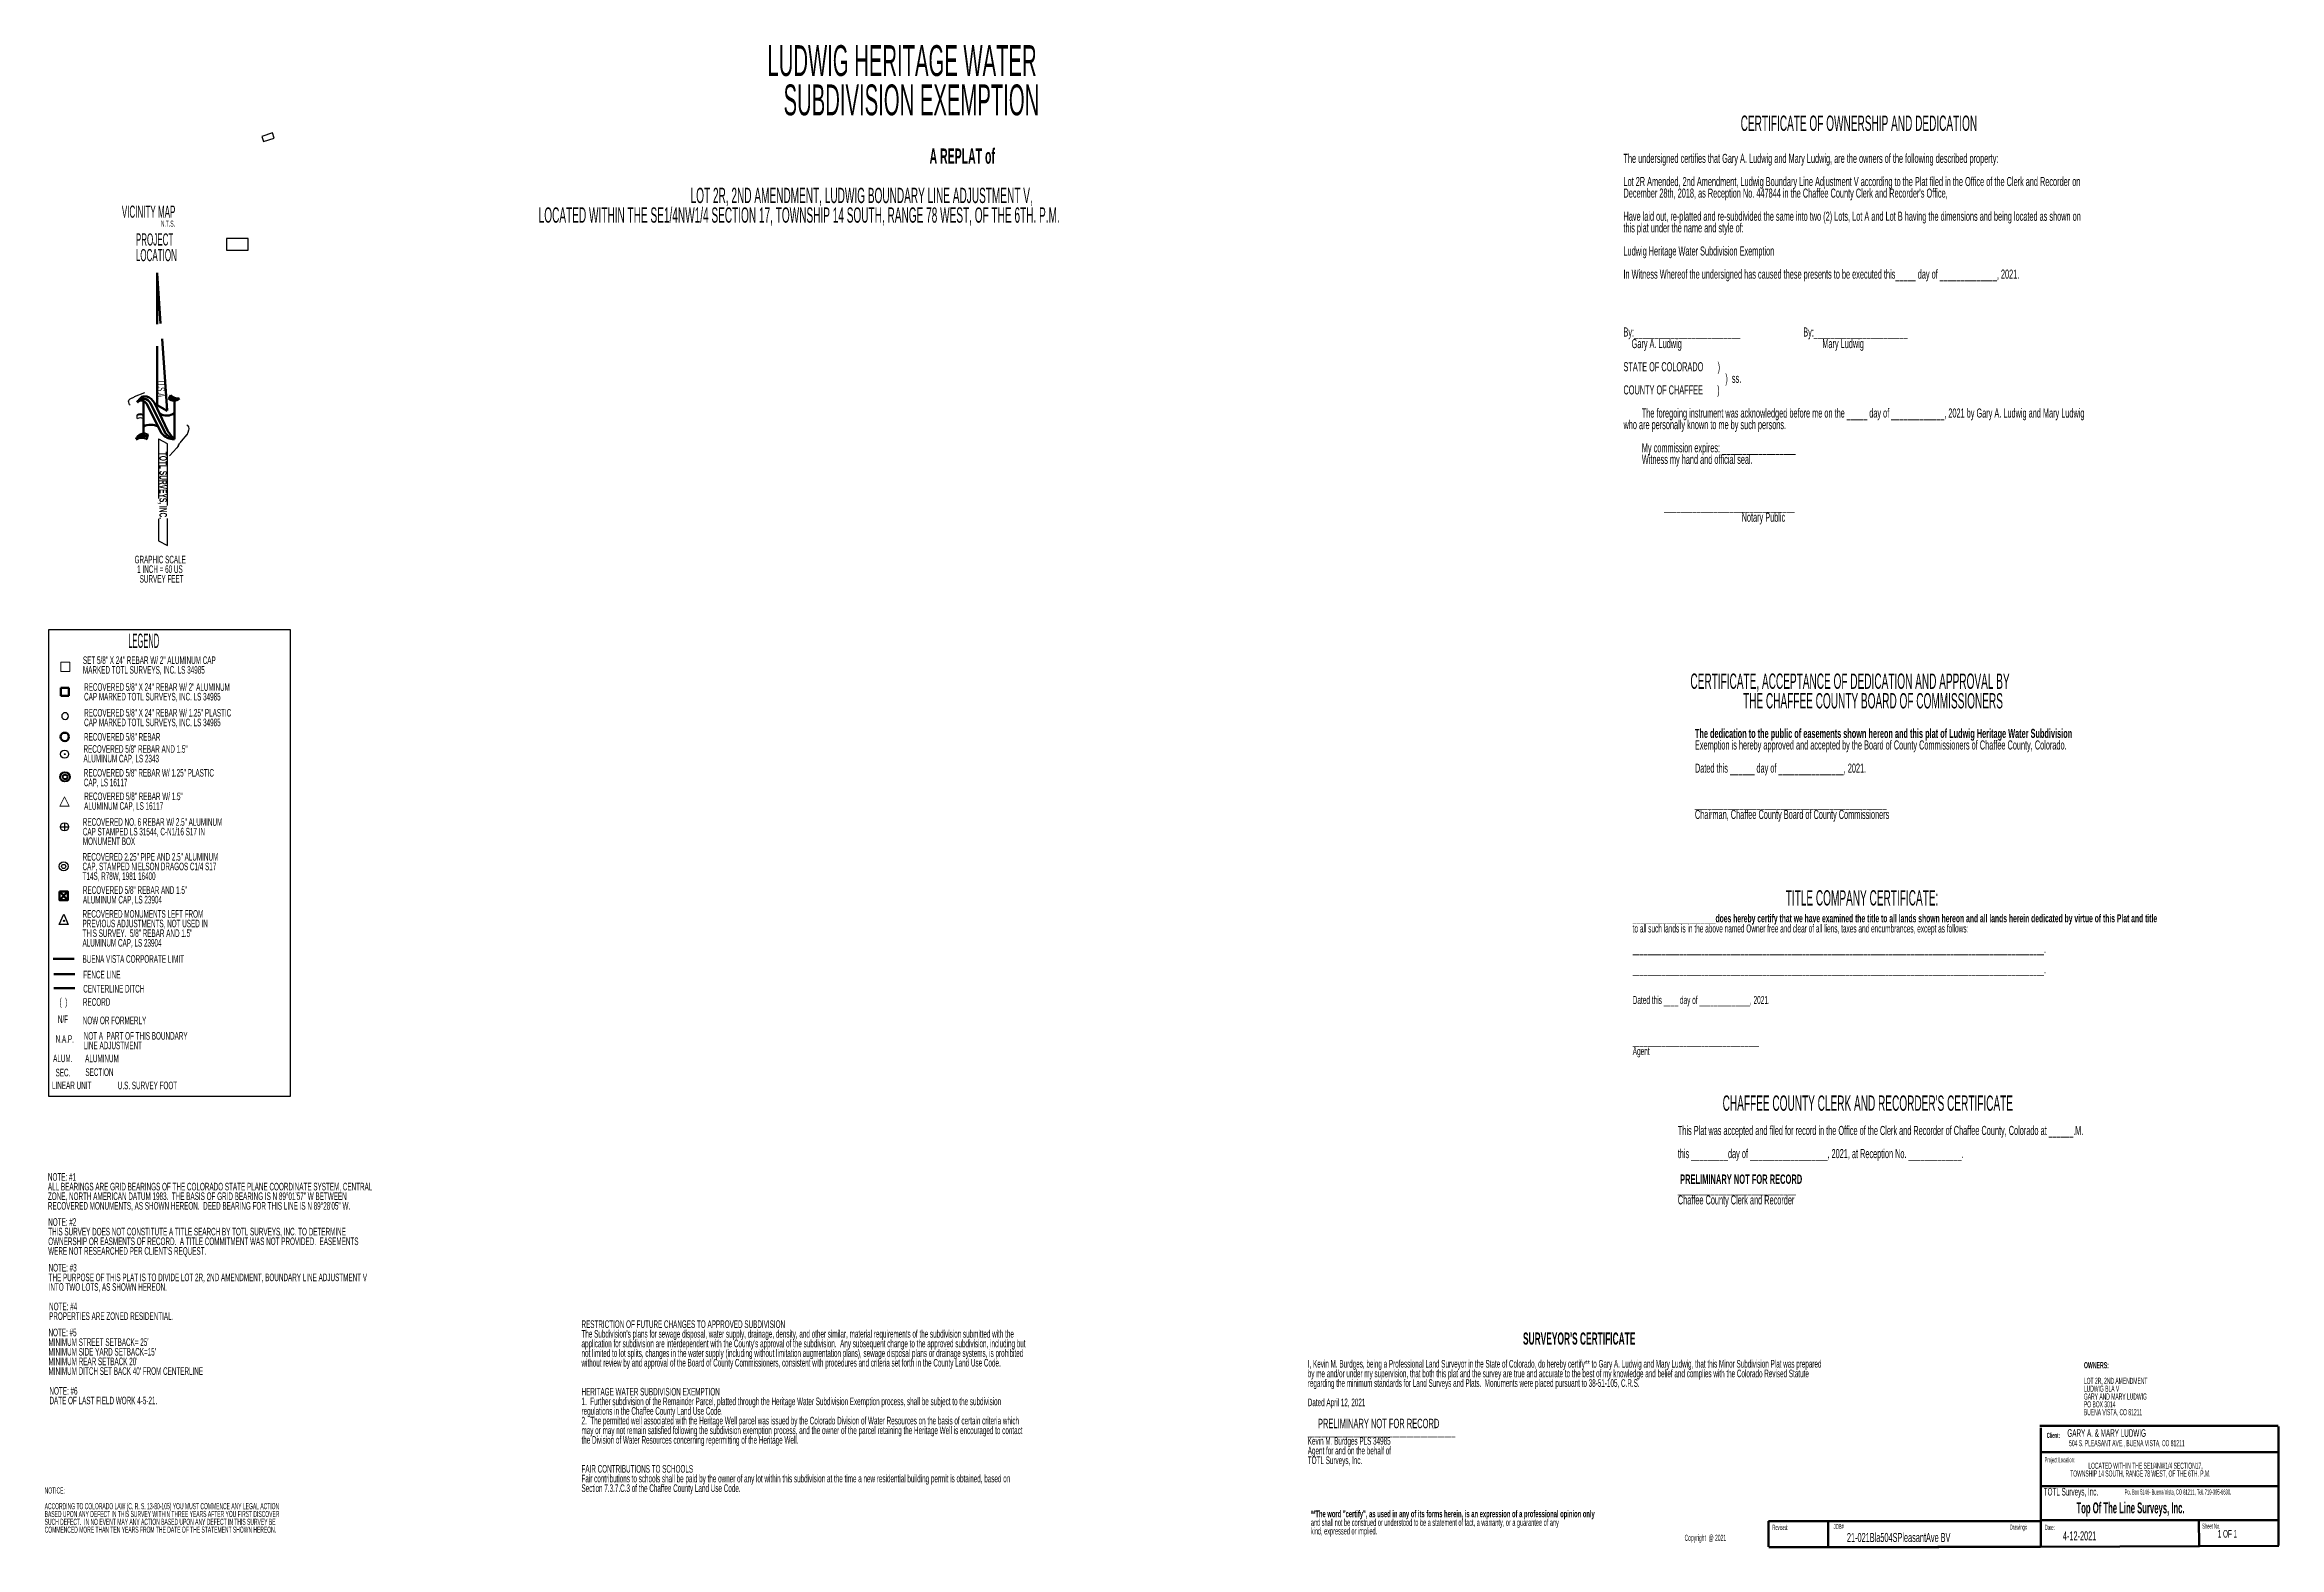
# Paper-space layout 'Layout1' of a CAD drawing. Extents: x -96 to 43, y -3 to 55.
# Drawn here: x 2.79 to 35.6, y 33.25 to 55.31 of the extents above; entities that cross this region are included whole.
import ezdxf

# ---------------------------------------------------------------- set-up
doc = ezdxf.new("R2010")
doc.units = 0
doc.header["$MEASUREMENT"] = 0
for name, color, linetype, true_color in [('Dot_Layer', 7, 'Continuous', 0x000000), ('Layout', 5, 'Continuous', 0x0000ff), ('Text', 5, 'Continuous', 0x0000ff)]:
    doc.layers.add(name, color=color, linetype=linetype, true_color=true_color)
doc.styles.add('Arial10', font='arialbd.ttf', dxfattribs={"width": 0.381579, "height": 0.126667})
doc.styles.add('Arial11', font='arialbd.ttf', dxfattribs={"width": 0.388235, "height": 0.141667})
doc.styles.add('Arial12', font='arialbd.ttf', dxfattribs={"width": 0.376812, "height": 0.115})
doc.styles.add('Arial13', font='arialbd.ttf', dxfattribs={"width": 0.384058, "height": 0.23})
doc.styles.add('Arial14', font='arialbd.ttf', dxfattribs={"width": 0.40566, "height": 0.176667})
doc.styles.add('Arial15', font='arialbd.ttf', dxfattribs={"width": 0.381503, "height": 0.288333})
doc.styles.add('Arial16', font='arialbd.ttf', dxfattribs={"width": 0.392157, "height": 0.17})
doc.styles.add('Arial17', font='arialbd.ttf', dxfattribs={"width": 0.377778, "height": 0.15})
doc.styles.add('Arial18', font='arialbd.ttf', dxfattribs={"width": 0.368421, "height": 0.095})
doc.styles.add('Arial19', font='arialbd.ttf', dxfattribs={"width": 0.387097, "height": 0.206667})
doc.styles.add('Banjoman Open Bold', font='txt', dxfattribs={"width": 0.381503, "height": 0.576667})
doc.styles.add('Monotype Corsiva', font='MTCORSVA.TTF', dxfattribs={"width": 0.282353, "height": 0.283333})

psp = doc.layouts.get("Layout1")

# ---------------------------------------------------------------- texts
at = {"layer": 'Layout'}
for s, height, style, width, p in [('LUDWIG HERITAGE WATER ', 0.45333, 'Banjoman Open Bold', 0.491071, (13.4, 54.853)), ('A REPLAT of', 0.225, 'Arial15', 0.491071, (15.78, 53.564)), ('LEGEND', 0.21, 'Monotype Corsiva', 0.361446, (4.014, 46.454)), ('The dedication to the public of easements shown hereon and this plat of Ludwig Heritage Water Subdivision ', 0.133333, 'Arial16', 0.50505, (27.019, 45.132)), ('______________________does hereby certify that we have examined the title to all lands shown hereon and all lands herein dedicated by virtue of this Plat and title ', 0.116667, 'Arial17', 0.488506, (26.105, 42.425)), ('PRELIMINARY NOT FOR RECORD', 0.13833, 'Arial14', 0.521845, (26.801, 38.583)), ("SURVEYOR'S CERTIFICATE", 0.17833, 'Arial13', 0.494403, (24.494, 36.222)), ('OWNERS:', 0.09, 'Arial12', 0.485075, (32.731, 35.875)), ('Client:', 0.075, 'Arial18', 0.477273, (32.185, 34.852)), ('Top Of The Line Surveys, Inc.', 0.16167, 'Arial19', 0.5, (32.622, 33.744)), ('**The word "certify", as used in any of its forms herein, is an expression of a professional opinion only ', 0.1, 'Arial10', 0.489865, (21.379, 33.687))]:
    psp.add_text(s, height=height, dxfattribs=dict(at, style=style, width=width)).set_placement(p)
for s, height, width, p in [('SUBDIVISION EXEMPTION', 0.45333, 0.491071, (13.636, 54.276)), ('LOT 2R, 2ND AMENDMENT, LUDWIG BOUNDARY LINE ADJUSTMENT V,', 0.225, 0.491071, (12.271, 52.987)), ('VICINITY MAP', 0.17833, 0.494403, (3.919, 52.772)), ('LOCATED WITHIN THE SE1/4NW1/4 SECTION 17, TOWNSHIP 14 SOUTH, RANGE 78 WEST, OF THE 6TH. P.M.', 0.225, 0.491071, (10.04, 52.699)), ('PROJECT', 0.1783, 0.494403, (4.125, 52.364)), ('N.T.S.', 0.09, 0.485075, (4.493, 52.64)), ('LOCATION', 0.1783, 0.494403, (4.125, 52.134)), ('GRAPHIC SCALE', 0.11167, 0.496988, (4.106, 47.696)), ('1 INCH = 60 US ', 0.11167, 0.496988, (4.145, 47.555)), ('SURVEY FEET', 0.11167, 0.496988, (4.181, 47.413)), ('SET 5/8" X 24" REBAR W/ 2" ALUMINUM CAP ', 0.11167, 0.496988, (3.348, 46.218)), ('MARKED TOTL SURVEYS, INC. LS 34985', 0.11167, 0.496988, (3.348, 46.076)), ('RECOVERED 5/8" X 24" REBAR W/ 2" ALUMINUM ', 0.11167, 0.496988, (3.365, 45.824)), ('CERTIFICATE, ACCEPTANCE OF DEDICATION AND APPROVAL BY ', 0.225, 0.491071, (26.953, 45.853)), ('CAP MARKED TOTL SURVEYS, INC. LS 34985', 0.11167, 0.496988, (3.365, 45.682)), ('THE CHAFFEE COUNTY BOARD OF COMMISSIONERS', 0.225, 0.491071, (27.725, 45.565)), ('CAP MARKED TOTL SURVEYS, INC. LS 34985', 0.11167, 0.496988, (3.365, 45.304)), ('RECOVERED 5/8" X 24" REBAR W/ 1.25" PLASTIC ', 0.11167, 0.496988, (3.365, 45.446)), ('RECOVERED 5/8" REBAR AND 1.5" ', 0.11167, 0.496988, (3.356, 44.914)), ('RECOVERED 5/8" REBAR', 0.11167, 0.496988, (3.364, 45.092)), ('Exemption is hereby approved and accepted by the Board of County Commissioners of Chaffee County, Colorado.', 0.133333, 0.50505, (27.019, 44.962)), ('ALUMINUM CAP, LS 2343', 0.11167, 0.496988, (3.356, 44.773)), ('RECOVERED 5/8" REBAR W/ 1.25" PLASTIC ', 0.11167, 0.496988, (3.361, 44.564)), ('Dated this ______ day of ________________, 2021.', 0.13333, 0.50505, (27.019, 44.622)), ('CAP, LS 16117', 0.11167, 0.496988, (3.361, 44.422)), ('RECOVERED 5/8" REBAR W/ 1.5" ', 0.11167, 0.496988, (3.366, 44.219)), ('ALUMINUM CAP, LS 16117', 0.11167, 0.496988, (3.366, 44.077)), ('_______________________________________________', 0.13333, 0.50505, (27.019, 44.112)), ('Chairman, Chaffee County Board of County Commissioners', 0.13333, 0.50505, (27.019, 43.942)), ('CAP STAMPED LS 31544, C-N1/16 S17 IN ', 0.11167, 0.496988, (3.346, 43.7)), ('RECOVERED NO. 6 REBAR W/ 2.5" ALUMINUM ', 0.11167, 0.496988, (3.346, 43.842)), ('MONUMENT BOX', 0.11167, 0.496988, (3.346, 43.559)), ('RECOVERED 2.25" PIPE AND 2.5" ALUMINUM ', 0.11167, 0.496988, (3.342, 43.33)), ('T14S, R78W, 1981 16400', 0.11167, 0.496988, (3.342, 43.047)), ('CAP, STAMPED NIELSON DRAGOS C1/4 S17 ', 0.11167, 0.496988, (3.342, 43.189)), ('ALUMINUM CAP, LS 23904', 0.11167, 0.496988, (3.348, 42.701)), ('RECOVERED 5/8" REBAR AND 1.5" ', 0.11167, 0.496988, (3.348, 42.842)), ('TITLE COMPANY CERTIFICATE:', 0.225, 0.491071, (28.352, 42.671)), ('RECOVERED MONUMENTS LEFT FROM ', 0.11167, 0.496988, (3.342, 42.492)), ('PREVIOUS ADJUSTMENTS, NOT USED IN ', 0.11167, 0.496988, (3.342, 42.351)), ('to all such lands is in the above named Owner free and clear of all liens, taxes and encumbrances, except as follows:', 0.116667, 0.488506, (26.105, 42.275)), ('ALUMINUM CAP, LS 23904', 0.11167, 0.496988, (3.342, 42.067)), ('THIS SURVEY.  5/8" REBAR AND 1.5" ', 0.11167, 0.496988, (3.342, 42.209)), ('BUENA VISTA CORPORATE LIMIT', 0.11167, 0.496988, (3.342, 41.83)), ('FENCE LINE', 0.1117, 0.496988, (3.353, 41.6)), ('__________________________________________________________________________________________________________________.', 0.116667, 0.488506, (26.105, 41.975)), ('__________________________________________________________________________________________________________________.', 0.116667, 0.488506, (26.105, 41.675)), ('CENTERLINE DITCH', 0.11167, 0.496988, (3.352, 41.393)), ('Dated this ____ day of ______________, 2021.', 0.11667, 0.488506, (26.105, 41.225)), ('N/F', 0.1117, 0.496988, (2.98, 40.945)), ('(  )', 0.1117, 0.496988, (3.004, 41.2)), ('NOW OR FORMERLY', 0.11167, 0.496988, (3.345, 40.928)), ('RECORD', 0.1117, 0.496988, (3.348, 41.198)), ('N.A.P.', 0.1117, 0.496988, (2.947, 40.655)), ('NOT A  PART OF THIS BOUNDARY ', 0.11167, 0.496988, (3.359, 40.701)), ('ALUM.', 0.1117, 0.496988, (2.91, 40.371)), ('LINE ADJUSTMENT', 0.11167, 0.496988, (3.359, 40.56)), ('ALUMINUM', 0.1117, 0.496988, (3.38, 40.37)), ('___________________________________', 0.11667, 0.488506, (26.105, 40.625)), ('Agent', 0.1167, 0.488506, (26.105, 40.475)), ('LINEAR UNIT', 0.11167, 0.496988, (2.894, 39.974)), ('SEC.', 0.1117, 0.496988, (2.946, 40.162)), ('SECTION', 0.1117, 0.496988, (3.384, 40.168)), ('U.S. SURVEY FOOT', 0.11167, 0.496988, (3.86, 39.973)), ("CHAFFEE COUNTY CLERK AND RECORDER'S CERTIFICATE", 0.225, 0.491071, (27.426, 39.656)), ('This Plat was accepted and filed for record in the Office of the Clerk and Recorder of Chaffee County, Colorado at ______.M. ', 0.133333, 0.50505, (26.768, 39.301)), ('this _________day of ___________________, 2021, at Reception No. _____________.', 0.13333, 0.50505, (26.768, 38.961)), ('NOTE: #1', 0.1117, 0.496988, (2.834, 38.629)), ('ALL BEARINGS ARE GRID BEARINGS OF THE COLORADO STATE PLANE COORDINATE SYSTEM, CENTRAL ', 0.11167, 0.496988, (2.834, 38.487)), ('ZONE, NORTH AMERICAN DATUM 1983.  THE BASIS OF GRID BEARING IS N 89%%D01\'57" W BETWEEN ', 0.11167, 0.496988, (2.834, 38.346)), ('_____________________________', 0.13333, 0.50505, (26.768, 38.451)), ('Chaffee County Clerk and Recorder', 0.13333, 0.50505, (26.768, 38.281)), ('RECOVERED MONUMENTS, AS SHOWN HEREON.  DEED BEARING FOR THIS LINE IS N 89%%D28\'05" W.', 0.11167, 0.496988, (2.834, 38.204)), ('NOTE: #2', 0.1117, 0.496988, (2.838, 37.967)), ('THIS SURVEY DOES NOT CONSTITUTE A TITLE SEARCH BY TOTL SURVEYS, INC. TO DETERMINE ', 0.11167, 0.496988, (2.838, 37.826)), ('OWNERSHIP OR EASMENTS OF RECORD.  A TITLE COMMITMENT WAS NOT PROVIDED.  EASEMENTS ', 0.11167, 0.496988, (2.838, 37.684)), ("WERE NOT RESEARCHED PER CLIENT'S REQUEST. ", 0.11167, 0.496988, (2.838, 37.542)), ('NOTE: #3 ', 0.1117, 0.496988, (2.844, 37.296)), ('THE PURPOSE OF THIS PLAT IS TO DIVIDE LOT 2R, 2ND AMENDMENT, BOUNDARY LINE ADJUSTMENT V ', 0.11167, 0.496988, (2.844, 37.154)), ('INTO TWO LOTS, AS SHOWN HEREON.', 0.11167, 0.496988, (2.844, 37.013)), ('NOTE: #4', 0.1117, 0.496988, (2.851, 36.727)), ('NOTE: #5', 0.1117, 0.496988, (2.842, 36.345)), ('PROPERTIES ARE ZONED RESIDENTIAL.', 0.11167, 0.496988, (2.851, 36.585)), ("The Subdivision's plans for sewage disposal, water supply, drainage, density, and other similar, material requirements of the subdivision submitted with the ", 0.111667, 0.496988, (10.669, 36.325)), ('RESTRICTION OF FUTURE CHANGES TO APPROVED SUBDIVISION', 0.11167, 0.496988, (10.669, 36.467)), ("MINIMUM STREET SETBACK= 25'", 0.11167, 0.496988, (2.842, 36.203)), ("MINIMUM SIDE YARD SETBACK=15'", 0.11167, 0.496988, (2.842, 36.061)), ("application for subdivision are interdependent with the County's approval of the subdivision.  Any subsequent change to the approved subdivision, including but ", 0.111667, 0.496988, (10.669, 36.183)), ('not limited to lot splits, changes in the water supply (including without limitation augmentation plans), sewage disposal plans or drainage systems, is prohibited ', 0.111667, 0.496988, (10.669, 36.042)), ("MINIMUM REAR SETBACK 20'", 0.11167, 0.496988, (2.842, 35.92)), ("MINIMUM DITCH SET BACK 40' FROM CENTERLINE", 0.11167, 0.496988, (2.842, 35.778)), ('without review by and approval of the Board of County Commissioners, consistent with procedures and criteria set forth in the County Land Use Code.', 0.111667, 0.496988, (10.669, 35.9)), ('by me and/or under my supervision, that both this plat and the survey are true and accurate to the best of my knowledge and belief and complies with the Colorado Revised Statute ', 0.111667, 0.496988, (21.334, 35.743)), ('I, Kevin M. Burdges, being a Professional Land Surveyor in the State of Colorado, do hereby certify** to Gary A. Ludwig and Mary Ludwig, that this Minor Subdivision Plat was prepared ', 0.111667, 0.496988, (21.334, 35.885)), ('NOTE: #6', 0.1117, 0.496988, (2.856, 35.487)), ('DATE OF LAST FIELD WORK 4-5-21.', 0.11167, 0.496988, (2.856, 35.346)), ('HERITAGE WATER SUBDIVISION EXEMPTION', 0.11167, 0.496988, (10.669, 35.475)), ('1.  Further subdivision of the Remainder Parcel, platted through the Heritage Water Subdivision Exemption process, shall be subject to the subdivision ', 0.111667, 0.496988, (10.669, 35.333)), ('regarding the minimum standards for Land Surveys and Plats.  Monuments were placed pursuant to 38-51-105, C.R.S.', 0.111667, 0.496988, (21.334, 35.602)), ('GARY AND MARY LUDWIG', 0.09, 0.485075, (32.731, 35.415)), ('LOT 2R, 2ND AMENDMENT', 0.09, 0.485075, (32.731, 35.645)), ('LUDWIG BLA V', 0.09, 0.485075, (32.731, 35.53)), ('2.  The permitted well associated with the Heritage Well parcel was issued by the Colorado Division of Water Resources on the basis of certain criteria which ', 0.111667, 0.496988, (10.669, 35.05)), ('regulations in the Chaffee County Land Use Code.', 0.11167, 0.496988, (10.669, 35.192)), ('Dated April 12, 2021', 0.11167, 0.496988, (21.334, 35.318)), ('PRELIMINARY NOT FOR RECORD', 0.13833, 0.521845, (21.484, 34.995)), ('PO BOX 3014', 0.09, 0.485075, (32.731, 35.3)), ('BUENA VISTA, CO 81211', 0.09, 0.485075, (32.731, 35.185)), ('the Division of Water Resources concerning repermitting of the Heritage Well.', 0.11167, 0.496988, (10.669, 34.767)), ('may or may not remain satisfied following the subdivision exemption process, and the owner of the parcel retaining the Heritage Well is encouraged to contact ', 0.111667, 0.496988, (10.669, 34.908)), ('__________________________________________', 0.11167, 0.496988, (21.334, 34.893)), ('Kevin M. Burdges PLS 34985', 0.11167, 0.496988, (21.334, 34.752)), ('GARY A. & MARY LUDWIG', 0.11167, 0.496988, (32.488, 34.868)), ('504 S. PLEASANT AVE., BUENA VISTA, CO 81211', 0.09, 0.485075, (32.514, 34.73)), ('FAIR CONTRIBUTIONS TO SCHOOLS', 0.11167, 0.496988, (10.669, 34.342)), ('Agent for and on the behalf of', 0.11167, 0.496988, (21.334, 34.61)), ('TOTL Surveys, Inc.', 0.11167, 0.496988, (21.334, 34.468)), ('Project Location:', 0.075, 0.477273, (32.155, 34.492)), ('LOCATED WITHIN THE SE1/4NW1/4 SECTION17,', 0.09, 0.485075, (32.796, 34.399)), ('Section 7.3.7.C.3 of the Chaffee County Land Use Code.', 0.11167, 0.496988, (10.669, 34.058)), ('Fair contributions to schools shall be paid by the owner of any lot within this subdivision at the time a new residential building permit is obtained, based on ', 0.111667, 0.496988, (10.669, 34.2)), ('TOWNSHIP 14 SOUTH, RANGE 78 WEST, OF THE 6TH. P.M.', 0.09, 0.485075, (32.53, 34.284)), ('ACCORDING TO COLORADO LAW (C. R. S. 13-80-105) YOU MUST COMMENCE ANY LEGAL ACTION ', 0.09, 0.485075, (2.786, 33.805)), ('NOTICE:', 0.09, 0.485075, (2.786, 34.035)), ('TOTL Surveys, Inc.', 0.11167, 0.496988, (32.141, 34.006)), ('Po. Box 5146- Buena Vista, CO 81211, Tel. 719-395-6630.', 0.075, 0.477273, (33.331, 34.02)), ('SUCH DEFECT.  IN NO EVENT MAY ANY ACTION BASED UPON ANY DEFECT IN THIS SURVEY BE ', 0.09, 0.485075, (2.786, 33.575)), ('COMMENCED MORE THAN TEN YEARS FROM THE DATE OF THE STATEMENT SHOWN HEREON.', 0.09, 0.485075, (2.786, 33.46)), ('BASED UPON ANY DEFECT IN THIS SURVEY WITHIN THREE YEARS AFTER YOU FIRST DISCOVER ', 0.09, 0.485075, (2.786, 33.69)), ('and shall not be construed or understood to be a statement of fact, a warranty, or a guarantee of any ', 0.1, 0.489865, (21.379, 33.56)), ('kind, expressed or implied.', 0.1, 0.489865, (21.379, 33.434)), ('Revised:', 0.075, 0.477273, (28.157, 33.501)), ('JOB#', 0.075, 0.477273, (29.056, 33.513)), ('Drawing#', 0.075, 0.477273, (31.644, 33.504)), ('Date:', 0.075, 0.477273, (32.159, 33.501)), ('4-12-2021', 0.1333, 0.50505, (32.423, 33.347)), ('Sheet No.', 0.075, 0.477273, (34.468, 33.519)), ('1 OF 1', 0.1117, 0.496988, (34.697, 33.388)), ('Copyright  @ 2021', 0.09, 0.485075, (26.867, 33.34)), ('21-021Bla504SPleasantAve BV', 0.13333, 0.50505, (29.251, 33.323))]:
    psp.add_text(s, height=height, dxfattribs=dict(at, width=width)).set_placement(p)
at = {"layer": 'Layout', "color": 5, "true_color": 0x0000ff}
for s, height, width, p in [('CERTIFICATE OF OWNERSHIP AND DEDICATION', 0.225, 0.491071, (27.691, 54.047)), ('The undersigned certifies that Gary A. Ludwig and Mary Ludwig, are the owners of the following described property: ', 0.133333, 0.50505, (25.97, 53.577)), ('Lot 2R Amended, 2nd Amendment, Ludwig Boundary Line Adjustment V according to the Plat filed in the Office of the Clerk and Recorder on ', 0.133333, 0.50505, (25.97, 53.237)), ("December 28th, 2018, as Reception No. 447844 in the Chaffee County Clerk and Recorder's Office, ", 0.13333, 0.50505, (25.97, 53.067)), ('Have laid out, re-platted and re-subdivided the same into two (2) Lots, Lot A and Lot B having the dimensions and being located as shown on ', 0.133333, 0.50505, (25.97, 52.727)), ('this plat under the name and style of:', 0.13333, 0.50505, (25.97, 52.557)), ('Ludwig Heritage Water Subdivision Exemption', 0.13333, 0.50505, (25.97, 52.217)), ('In Witness Whereof the undersigned has caused these presents to be executed this_____ day of ______________, 2021.', 0.133333, 0.50505, (25.97, 51.877)), ('By:__________________________                               By:_______________________   ', 0.13333, 0.50505, (25.97, 51.027)), ('    Gary A. Ludwig                                                                     Mary Ludwig', 0.13333, 0.50505, (25.97, 50.857)), ('STATE OF COLORADO       )', 0.13333, 0.50505, (25.97, 50.517)), ('COUNTY OF CHAFFEE       )', 0.13333, 0.50505, (25.97, 50.177)), ('                                                  )  ss.', 0.13333, 0.50505, (25.97, 50.347)), ('         The foregoing instrument was acknowledged before me on the _____ day of _____________, 2021 by Gary A. Ludwig and Mary Ludwig ', 0.133333, 0.50505, (25.97, 49.837)), ('who are personally known to me by such persons. ', 0.13333, 0.50505, (25.97, 49.667)), ('         Witness my hand and official seal.', 0.13333, 0.50505, (25.97, 49.157)), ('         My commission expires: __________________', 0.13333, 0.50505, (25.97, 49.327)), ('                    ________________________________', 0.13333, 0.50505, (25.97, 48.477)), ('                                                          Notary Public                            ', 0.13333, 0.50505, (25.97, 48.307))]:
    psp.add_text(s, height=height, dxfattribs=dict(at, width=width)).set_placement(p)
at = {"layer": 'Text', "width": 0.496988}
psp.add_text('U.S.A.', height=0.1117, rotation=269.9784, dxfattribs=at).set_placement((4.441, 50.377))
at = {"layer": 'Text', "style": 'Arial11', "width": 0.496988}
psp.add_text('TOTL SURVEYS, INC.', height=0.11167, rotation=269.9784, dxfattribs=at).set_placement((4.471, 49.335))

# ---------------------------------------------------------------- linework, layer by layer
at = {"layer": 'Dot_Layer', "color": 18, "linetype": 'ByBlock', "lineweight": 25, "true_color": 0x000000}
psp.add_line((4.459, 49.527), (4.584, 49.455), dxfattribs=at)
at = {"layer": 'Layout', "color": 5, "linetype": 'ByBlock', "lineweight": 50, "true_color": 0x0000ff}
for p, q in [((4.438, 51.209), (4.438, 51.964)), ((4.44, 51.954), (4.488, 51.217)), ((4.438, 50.02), (4.437, 50.887)), ((4.511, 50.995), (4.584, 49.942)), ((4.235, 50.08), (4.235, 49.601)), ((4.281, 50.044), (4.502, 49.609)), ((4.34, 50.047), (4.548, 49.625)), ((4.397, 50.055), (4.589, 49.648)), ((4.584, 49.938), (4.438, 50.02)), ((4.692, 50.086), (4.692, 49.519)), ((3.219, 41.888), (2.912, 41.888)), ((3.227, 41.456), (2.92, 41.456)), ((3.228, 41.663), (2.922, 41.663))]:
    psp.add_line(p, q, dxfattribs=at)
at = {"layer": 'Layout', "color": 5, "linetype": 'ByBlock', "lineweight": 25, "true_color": 0x0000ff}
for p, q in [((4.019, 50.078), (4.022, 50.092)), ((4.02, 50.064), (4.019, 50.078)), ((4.034, 50.026), (4.021, 50.062)), ((4.022, 50.092), (4.03, 50.104)), ((4.031, 50.104), (4.043, 50.113)), ((4.043, 50.019), (4.035, 50.025)), ((4.043, 50.113), (4.071, 50.127)), ((4.074, 50.128), (4.107, 50.141)), ((4.107, 50.146), (4.256, 50.205)), ((4.605, 50.116), (4.634, 50.167)), ((4.306, 49.582), (4.291, 49.518)), ((4.796, 49.492), (4.879, 49.586)), ((4.872, 49.729), (4.886, 49.72)), ((4.889, 49.616), (4.873, 49.578)), ((4.888, 49.718), (4.896, 49.702)), ((4.899, 49.65), (4.889, 49.616)), ((4.896, 49.702), (4.902, 49.674)), ((4.902, 49.671), (4.899, 49.65)), ((4.459, 49.525), (4.459, 48.648)), ((4.586, 49.452), (4.586, 48.548)), ((4.728, 49.392), (4.62, 49.273)), ((4.74, 49.41), (4.728, 49.392)), ((4.751, 49.429), (4.74, 49.41)), ((4.747, 49.422), (4.77, 49.461)), ((4.774, 49.464), (4.794, 49.491)), ((4.458, 48.349), (4.459, 48.025)), ((4.592, 47.957), (4.592, 48.355)), ((4.459, 48.025), (4.592, 47.957))]:
    psp.add_line(p, q, dxfattribs=at)
at = {"layer": 'Layout', "color": 18, "linetype": 'ByBlock', "lineweight": 50, "true_color": 0x000000}
for p, q in [((3.022, 45.866), (3.141, 45.866)), ((3.022, 45.866), (3.022, 45.748)), ((3.022, 45.748), (3.141, 45.748)), ((3.141, 45.866), (3.141, 45.748)), ((3.003, 42.876), (3.128, 42.751)), ((3.128, 42.876), (3.003, 42.751))]:
    psp.add_line(p, q, dxfattribs=at)
at = {"layer": 'Layout', "color": 18, "linetype": 'ByBlock', "lineweight": 25, "true_color": 0x000000}
for p, q in [((3.017, 43.827), (3.138, 43.827)), ((3.078, 43.885), (3.079, 43.766))]:
    psp.add_line(p, q, dxfattribs=at)
at = {"layer": 'Layout', "color": 5, "linetype": 'ByBlock', "lineweight": 80, "true_color": 0x0000ff}
for p, q in [((35.585, 35.029), (32.085, 35.029)), ((32.099, 35.002), (32.099, 33.252)), ((35.59, 33.27), (35.59, 35.02)), ((35.59, 34.645), (32.09, 34.645)), ((35.59, 34.145), (32.09, 34.145)), ((30.621, 33.627), (28.099, 33.627)), ((28.099, 33.627), (28.099, 33.252)), ((28.978, 33.245), (28.978, 33.62)), ((32.099, 33.627), (30.599, 33.627)), ((35.6, 33.645), (32.09, 33.645)), ((34.423, 33.27), (34.42, 33.645)), ((28.102, 33.246), (30.602, 33.246)), ((30.587, 33.251), (32.087, 33.251)), ((32.094, 33.25), (35.593, 33.265))]:
    psp.add_line(p, q, dxfattribs=at)
at = {"layer": 'Layout', "color": 5, "linetype": 'ByBlock', "true_color": 0x0000ff}
for points in [[(5.998, 53.889), (6.158, 53.942), (6.133, 54.017), (5.973, 53.965), (5.998, 53.889)], [(5.455, 52.296), (5.776, 52.296), (5.776, 52.469), (5.455, 52.469), (5.455, 52.296)]]:
    psp.add_lwpolyline(points, dxfattribs=at)
at = {"layer": 'Layout', "color": 5, "linetype": 'ByBlock', "lineweight": 25, "true_color": 0x0000ff}
psp.add_lwpolyline([(2.84, 39.871), (6.394, 39.871), (6.394, 46.721), (2.84, 46.721), (2.84, 39.871)], dxfattribs=at)
at = {"layer": 'Layout', "color": 18, "linetype": 'ByBlock', "lineweight": 0, "true_color": 0x000000}
for points in [[(3.021, 46.245), (3.155, 46.245), (3.155, 46.11), (3.021, 46.11), (3.021, 46.245)], [(3.078, 44.266), (3.01, 44.13), (3.146, 44.13), (3.078, 44.266)]]:
    psp.add_lwpolyline(points, dxfattribs=at)
at = {"layer": 'Layout', "color": 18, "linetype": 'ByBlock', "lineweight": 50, "true_color": 0x000000}
psp.add_lwpolyline([(3.003, 42.876), (3.003, 42.751), (3.128, 42.751), (3.128, 42.876), (3.003, 42.876)], dxfattribs=at)
at = {"layer": 'Layout', "color": 18, "linetype": 'ByBlock', "lineweight": 25, "true_color": 0x000000}
psp.add_lwpolyline([(3.067, 42.546), (3.132, 42.392), (2.998, 42.393), (3.067, 42.546)], dxfattribs=at)
at = {"layer": 'Layout', "color": 18, "linetype": 'ByBlock', "lineweight": 50, "true_color": 0x000000}
psp.add_circle((3.081, 45.148), 0.0614, dxfattribs=at)
at = {"layer": 'Layout', "color": 18, "linetype": 'ByBlock', "lineweight": 40, "true_color": 0x000000}
for centre, radius in [((3.084, 44.56), 0.0702), ((3.085, 44.56), 0.0338)]:
    psp.add_circle(centre, radius, dxfattribs=at)
at = {"layer": 'Layout', "color": 18, "linetype": 'ByBlock', "lineweight": 25, "true_color": 0x000000}
for centre, radius in [((3.078, 44.894), 0.0595), ((3.08, 44.894), 0.00663), ((3.077, 43.827), 0.06), ((3.064, 43.246), 0.0669), ((3.064, 43.245), 0.0305)]:
    psp.add_circle(centre, radius, dxfattribs=at)
at = {"layer": 'Layout', "color": 5, "linetype": 'ByBlock', "true_color": 0x0000ff}
psp.add_circle((3.068, 42.446), 0.01, dxfattribs=at)
at = {"layer": 'Layout', "color": 5, "linetype": 'ByBlock', "lineweight": 25, "true_color": 0x0000ff}
for centre, radius, start, end in [((4.327, 49.849), 0.186, 170.5733, 188.4775), ((4.189, 49.788), 0.102, 63.4349, 116.5651), ((4.189, 49.758), 0.119, 67.5387, 114.2002), ((4.19, 49.729), 0.102, 63.4349, 116.5651)]:
    psp.add_arc(centre, radius, start, end, dxfattribs=at)
at = {"layer": 'Layout', "color": 5, "linetype": 'ByBlock', "lineweight": 50, "true_color": 0x0000ff}
for centre, radius, start, end in [((4.325, 49.969), 0.203, 122.9934, 153.5057), ((4.238, 50.004), 0.11, 23.7858, 149.2587), ((4.206, 49.999), 0.0874, 30.8007, 136.0702), ((4.262, 50.011), 0.137, 79.4895, 110.4107), ((4.212, 49.94), 0.219, 31.7455, 69.9288), ((4.576, 50.061), 0.196, 237.7244, 306.5077), ((4.684, 50.203), 0.118, 228.1797, 312.632), ((4.71, 50.231), 0.127, 224.9575, 295.0171), ((4.751, 50.274), 0.158, 222.4226, 274.4377), ((4.241, 49.484), 0.118, 56.3207, 163.4018), ((4.231, 49.443), 0.127, 58.11, 144.1977), ((4.343, 49.482), 0.25, 63.7832, 115.6677), ((4.682, 49.745), 0.225, 217.2673, 272.7345), ((4.792, 49.806), 0.304, 216.5471, 250.3648), ((5.098, 49.954), 0.594, 211.1163, 226.9444), ((4.21, 49.38), 0.16, 59.4021, 121.0317)]:
    psp.add_arc(centre, radius, start, end, dxfattribs=at)
at = {"layer": 'Layout', "color": 5, "linetype": 'ByBlock', "true_color": 0x0000ff}
for start, end in [(90.0001, 180.0001), (179.9998, 269.9999), (0, 90), (270.0001, 0.0001)]:
    psp.add_arc((3.086, 45.453), 0.05, start, end, dxfattribs=at)

psp.set_redraw_order([(e.dxf.handle, doc.entitydb.next_handle()) for e in psp.query("TEXT MTEXT ATTDEF DIMENSION ARC_DIMENSION")])  # texts and dimensions are drawn at this point

doc.saveas('drawing.dxf')
